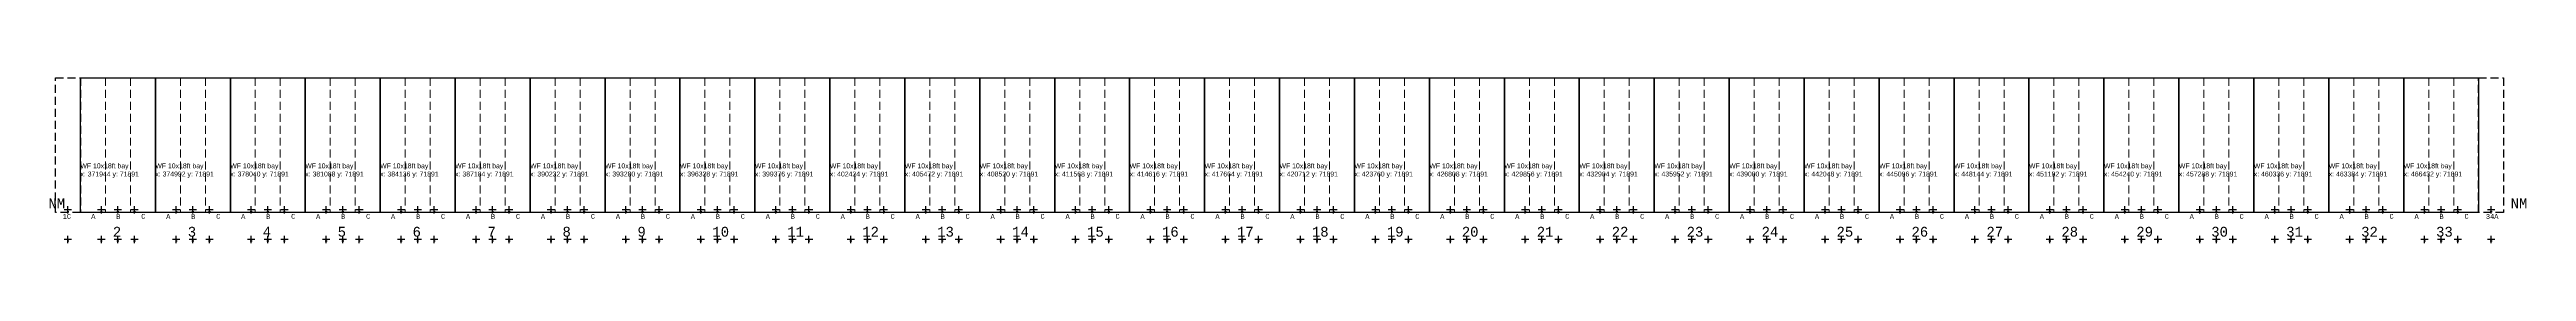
# Model space of a CAD drawing. Header units: millimetres. Extents: x 308165 to 657535, y 5096 to 173229.
# Drawn here: x 370687 to 471424, y 70642 to 77378 of the extents above; entities that cross this region are included whole.
import ezdxf

# ---------------------------------------------------------------- set-up
doc = ezdxf.new("R2010")
doc.units = ezdxf.units.MM
doc.linetypes.add('DASHED', pattern=[0.75, 0.5, -0.25])
doc.layers.add('Bin location transponder', color=250, linetype='Continuous')
doc.layers.add('WF_numbers', color=6, linetype='Continuous')
for name, color, linetype, lineweight in [('WF buffer', 1, 'DASHED', 30), ('WF transponder', 3, 'Continuous', 30), ('WF_bay', 5, 'Continuous', 30), ('WF_sketch_stock_areas', 30, 'Continuous', 30)]:
    doc.layers.add(name, color=color, linetype=linetype, lineweight=lineweight)
doc.styles.get("Standard").update_dxf_attribs({"font": 'arial.ttf'})
doc.styles.add('WF_txt', font='consola.ttf')

# ---------------------------------------------------------------- blocks, each defined once
blk = doc.blocks.new('Bin location transponder')
at = {"layer": 'Bin location transponder', "color": 3, "lineweight": 30}
for p, q in [((-600, 0), (600, 0)), ((-150, 300), (150, 300)), ((0, 600), (0, -600))]:
    blk.add_line(p, q, dxfattribs=at)
blk = doc.blocks.new('WF 10x18ft bay')
at = {"layer": 'WF_bay', "linetype": 'DASHED', "lineweight": 5, "ltscale": 650}
for p, q in [((1016, 5486), (1016, 0)), ((2032, 5486), (2032, 0))]:
    blk.add_line(p, q, dxfattribs=at)
at = {"layer": 'WF_bay'}
blk.add_lwpolyline([(0, 5486), (3048, 5486), (3048, 0), (0, 0)], close=True, dxfattribs=at)
at = {"layer": 'WF transponder', "xscale": 0.25, "yscale": 0.25, "zscale": 0.25, "rotation": 180.0000000062352}
for p in [(850, 100), (1524, 100), (2198, 100), (850, -1100), (1524, -1100), (2198, -1100)]:
    blk.add_blockref('Bin location transponder', p, dxfattribs=at)
at = {"layer": 'WF_numbers', "linetype": 'DASHED', "char_height": 200, "attachment_point": 1, "rotation": 0, "style": 'WF_txt'}
for s, insert in [('A', (439, -62, -723)), ('B', (1455, -62, -723)), ('C', (2471, -62, -723))]:
    blk.add_mtext_dynamic_manual_height_columns(s, width=423.53, gutter_width=2118, heights=[0], dxfattribs=dict(at, insert=insert))
blk = doc.blocks.new('WF 40x216in buffer')
at = {"layer": 'WF buffer', "ltscale": 650}
blk.add_lwpolyline([(0, 5486), (1016, 5486), (1016, 0), (0, 0)], close=True, dxfattribs=at)
at = {"layer": 'WF transponder', "xscale": 0.25, "yscale": 0.25, "zscale": 0.25, "rotation": 180.0000000062352}
for p in [(508, 100), (508, -1100)]:
    blk.add_blockref('Bin location transponder', p, dxfattribs=at)

msp = doc.modelspace()

# ---------------------------------------------------------------- block references
at = {"layer": 'WF_sketch_stock_areas'}
for name, p in [('WF 40x216in buffer', (370928, 71892, -162219)), ('WF 10x18ft bay', (371944, 71892, -162219)), ('WF 10x18ft bay', (374992, 71892, -162219)), ('WF 10x18ft bay', (378040, 71892, -162219)), ('WF 10x18ft bay', (381088, 71892, -162219)), ('WF 10x18ft bay', (384136, 71892, -162219)), ('WF 10x18ft bay', (387184, 71892, -162219)), ('WF 10x18ft bay', (390232, 71892, -162219)), ('WF 10x18ft bay', (393280, 71892, -162219)), ('WF 10x18ft bay', (396328, 71892, -162219)), ('WF 10x18ft bay', (399376, 71892, -162219)), ('WF 10x18ft bay', (402424, 71892, -162219)), ('WF 10x18ft bay', (405472, 71892, -162219)), ('WF 10x18ft bay', (408520, 71892, -162219)), ('WF 10x18ft bay', (411568, 71892, -162219)), ('WF 10x18ft bay', (414616, 71892, -162219)), ('WF 10x18ft bay', (417664, 71892, -162219)), ('WF 10x18ft bay', (420712, 71892, -162219)), ('WF 10x18ft bay', (423760, 71892, -162219)), ('WF 10x18ft bay', (426808, 71892, -162219)), ('WF 10x18ft bay', (429856, 71892, -162219)), ('WF 10x18ft bay', (432904, 71892, -162219)), ('WF 10x18ft bay', (435952, 71892, -162219)), ('WF 10x18ft bay', (439000, 71892, -162219)), ('WF 10x18ft bay', (442048, 71892, -162219)), ('WF 10x18ft bay', (445096, 71892, -162219)), ('WF 10x18ft bay', (448144, 71892, -162219)), ('WF 10x18ft bay', (451192, 71892, -162219)), ('WF 10x18ft bay', (454240, 71892, -162219)), ('WF 10x18ft bay', (457288, 71892, -162219)), ('WF 10x18ft bay', (460336, 71892, -162219)), ('WF 10x18ft bay', (463384, 71892, -162219)), ('WF 10x18ft bay', (466432, 71892, -162219)), ('WF 40x216in buffer', (469480, 71892, -162219))]:
    msp.add_blockref(name, p, dxfattribs=at)

# ---------------------------------------------------------------- texts
at = {"char_height": 200, "attachment_point": 1}
for s, insert in [('WF 10x18ft bay\\Px: 371944 y: 71891', (371944, 73892)), ('WF 10x18ft bay\\Px: 374992 y: 71891', (374992, 73892)), ('WF 10x18ft bay\\Px: 378040 y: 71891', (378040, 73892)), ('WF 10x18ft bay\\Px: 381088 y: 71891', (381088, 73892)), ('WF 10x18ft bay\\Px: 384136 y: 71891', (384136, 73892)), ('WF 10x18ft bay\\Px: 387184 y: 71891', (387184, 73892)), ('WF 10x18ft bay\\Px: 390232 y: 71891', (390232, 73892)), ('WF 10x18ft bay\\Px: 393280 y: 71891', (393280, 73892)), ('WF 10x18ft bay\\Px: 396328 y: 71891', (396328, 73892)), ('WF 10x18ft bay\\Px: 399376 y: 71891', (399376, 73892)), ('WF 10x18ft bay\\Px: 402424 y: 71891', (402424, 73892)), ('WF 10x18ft bay\\Px: 405472 y: 71891', (405472, 73892)), ('WF 10x18ft bay\\Px: 408520 y: 71891', (408520, 73892)), ('WF 10x18ft bay\\Px: 411568 y: 71891', (411568, 73892)), ('WF 10x18ft bay\\Px: 414616 y: 71891', (414616, 73892)), ('WF 10x18ft bay\\Px: 417664 y: 71891', (417664, 73892)), ('WF 10x18ft bay\\Px: 420712 y: 71891', (420712, 73892)), ('WF 10x18ft bay\\Px: 423760 y: 71891', (423760, 73892)), ('WF 10x18ft bay\\Px: 426808 y: 71891', (426808, 73892)), ('WF 10x18ft bay\\Px: 429856 y: 71891', (429856, 73892)), ('WF 10x18ft bay\\Px: 432904 y: 71891', (432904, 73892)), ('WF 10x18ft bay\\Px: 435952 y: 71891', (435952, 73892)), ('WF 10x18ft bay\\Px: 439000 y: 71891', (439000, 73892)), ('WF 10x18ft bay\\Px: 442048 y: 71891', (442048, 73892)), ('WF 10x18ft bay\\Px: 445096 y: 71891', (445096, 73892)), ('WF 10x18ft bay\\Px: 448144 y: 71891', (448144, 73892)), ('WF 10x18ft bay\\Px: 451192 y: 71891', (451192, 73892)), ('WF 10x18ft bay\\Px: 454240 y: 71891', (454240, 73892)), ('WF 10x18ft bay\\Px: 457288 y: 71891', (457288, 73892)), ('WF 10x18ft bay\\Px: 460336 y: 71891', (460336, 73892)), ('WF 10x18ft bay\\Px: 463384 y: 71891', (463384, 73892)), ('WF 10x18ft bay\\Px: 466432 y: 71891', (466432, 73892))]:
    msp.add_mtext(s, dxfattribs=dict(at, insert=insert))
at = {"layer": 'WF_numbers', "linetype": 'DASHED', "char_height": 400, "attachment_point": 1, "style": 'WF_txt'}
for s, insert in [('NM', (370642, 72464, -324439)), ('NM', (470782, 72464, -486658)), ('2', (373261, 71304, -162219)), ('3', (376309, 71304, -162219)), ('4', (379357, 71304, -162219)), ('5', (382405, 71304, -162219)), ('6', (385453, 71304, -162219)), ('7', (388501, 71304, -162219)), ('8', (391549, 71304, -162219)), ('9', (394597, 71304, -162219)), ('10', (397645, 71304, -162219)), ('11', (400693, 71304, -162219)), ('12', (403741, 71304, -162219)), ('13', (406789, 71304, -162219)), ('14', (409837, 71304, -162219)), ('15', (412885, 71304, -162219)), ('16', (415933, 71304, -162219)), ('17', (418981, 71304, -162219)), ('18', (422029, 71304, -162219)), ('19', (425077, 71304, -162219)), ('20', (428125, 71304, -162219)), ('21', (431173, 71304, -162219)), ('22', (434221, 71304, -162219)), ('23', (437269, 71304, -162219)), ('24', (440317, 71304, -162219)), ('25', (443365, 71304, -162219)), ('26', (446413, 71304, -162219)), ('27', (449461, 71304, -162219)), ('28', (452509, 71304, -162219)), ('29', (455557, 71304, -162219)), ('30', (458605, 71304, -162219)), ('31', (461653, 71304, -162219)), ('32', (464701, 71304, -162219)), ('33', (467749, 71304, -162219))]:
    msp.add_mtext_dynamic_manual_height_columns(s, width=423.53, gutter_width=2118, heights=[0], dxfattribs=dict(at, insert=insert))
at = {"layer": 'WF_numbers', "linetype": 'DASHED', "char_height": 200, "attachment_point": 1, "rotation": 0, "style": 'WF_txt'}
for s, insert in [('1C', (371223, 71830, -162943)), ('34A', (469775, 71830, -162943))]:
    msp.add_mtext_dynamic_manual_height_columns(s, width=423.53, gutter_width=2118, heights=[0], dxfattribs=dict(at, insert=insert))

doc.saveas('drawing.dxf')
